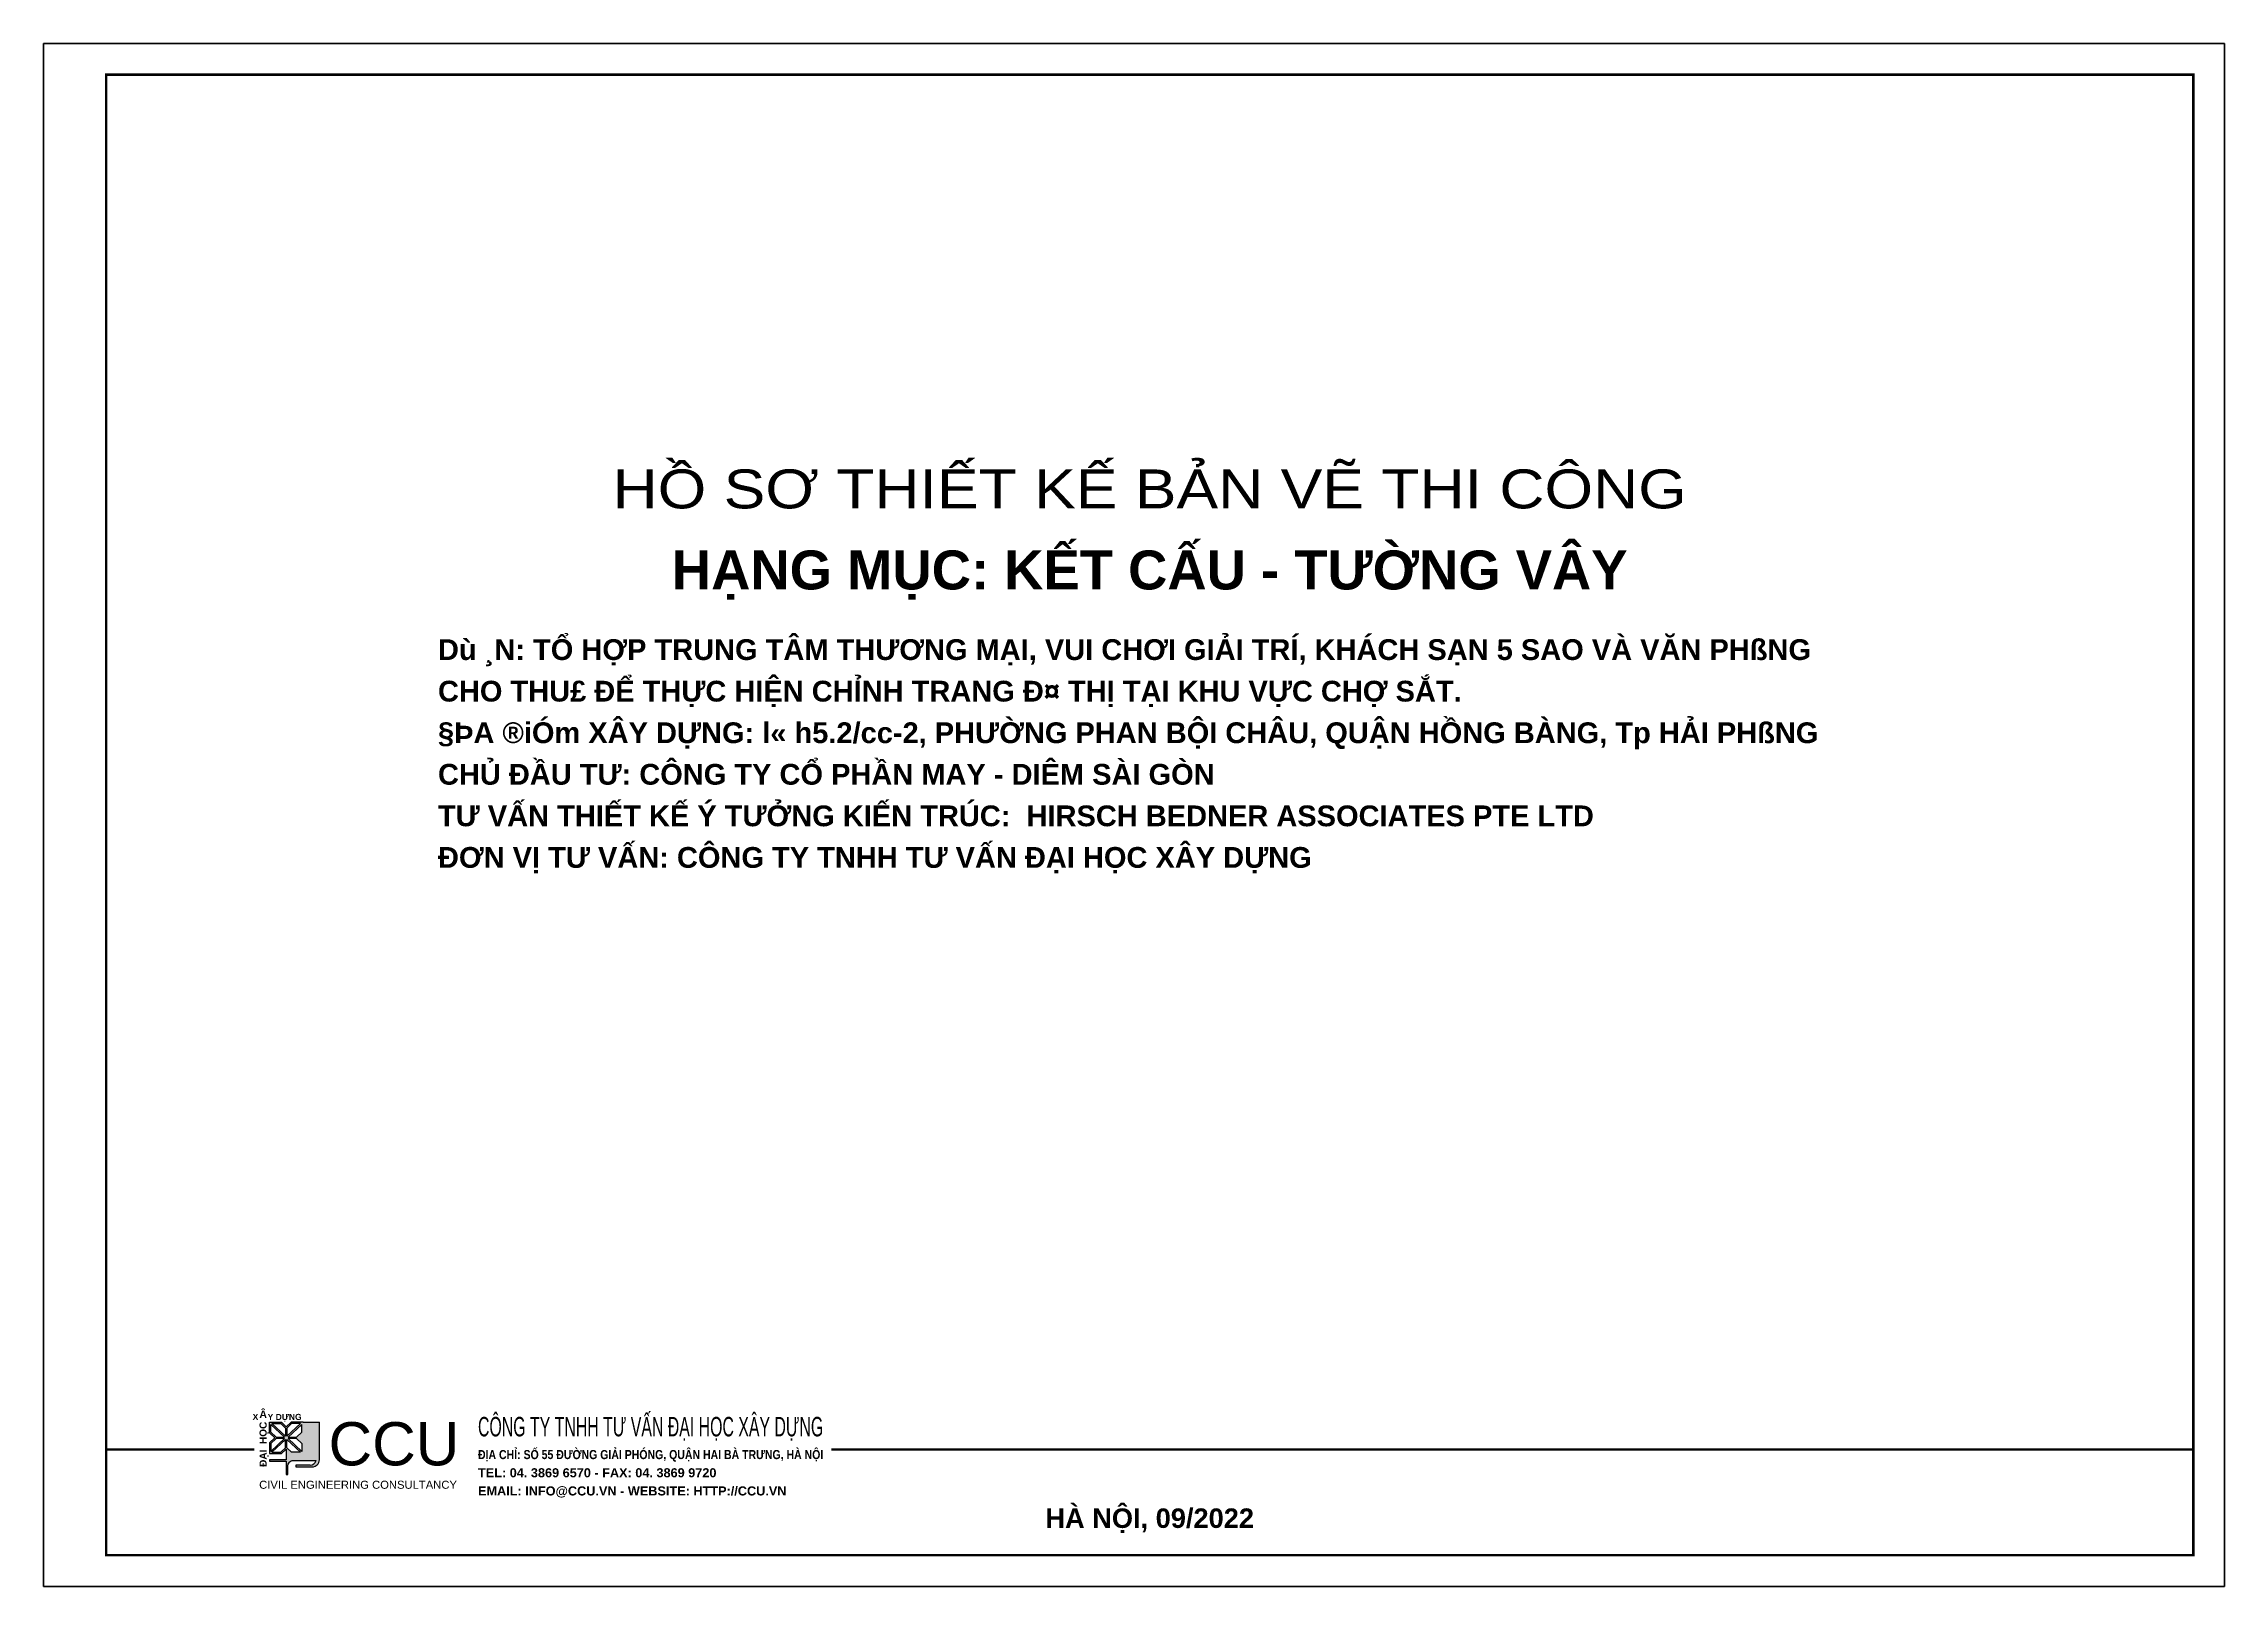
# Model space of a CAD drawing. Header units: inches. Extents: x -132928 to 141244, y -173967 to -114567.
# Drawn here: x -132928 to -48919, y -173967 to -114567 of the extents above; entities that cross this region are included whole.
import ezdxf
from ezdxf.enums import TextEntityAlignment as Align

# ---------------------------------------------------------------- set-up
doc = ezdxf.new("R2010")
doc.units = ezdxf.units.IN
doc.header["$MEASUREMENT"] = 0
doc.layers.add('Khong in', color=8, linetype='Continuous', plot=False)
doc.layers.add('Khung ten', color=7, linetype='Continuous')
doc.styles.add('Khung ten KT A2$0$Khung A2$0$Khung A2$0$khung ten A1$1$Standard', font='VHARIAL.TTF')
doc.styles.add('VnArialH Bold', font='VHARIALB.TTF')
doc.styles.add('VnBlackH', font='VHBLACK.TTF', dxfattribs={"width": 0.8})
doc.styles.add('VnHelvetInsH', font='VHHELS.TTF')

msp = doc.modelspace()

# ---------------------------------------------------------------- texts
at = {"layer": 'Khung ten', "style": 'VnBlackH', "width": 1.2}
msp.add_text('hå s¬ thiÕt kÕ B¶N VÏ THI C¤NG', height=1500, dxfattribs=at).set_placement((-90319, -132462), align=Align.CENTER)
at = {"layer": 'Khung ten', "style": 'VnArialH Bold'}
for s, height, p in [('H¹NG MôC: KÕT CÊU - T¦êNG V¢Y', 1500, (-90319, -135583)), ('Hµ Néi, 09/2022', 750, (-90319, -171717))]:
    msp.add_text(s, height=height, dxfattribs=at).set_placement(p, align=Align.CENTER)
at = {"layer": 'Khung ten'}
for s, height, style, width, p, p2 in [('c«ng ty TNHH t\xad vÊn ®¹i häc x©y dùng', 750, 'VnHelvetInsH', 0.833291, (-116194, -168193), (-102894, -168193)), ('®Þa chØ: sè 55 ®\xadêng gi¶i phãng, quËn hai bµ tr\xadng, hµ néi', 350, 'VnArialH Bold', 0.83549, (-116194, -169068), (-102894, -169068))]:
    msp.add_text(s, height=height, dxfattribs=dict(at, style=style, width=width)).set_placement(p, p2, align=Align.FIT)
at = {"layer": 'Khung ten', "style": 'VnArialH Bold'}
for s, p in [('TEL: 04. 3869 6570 - FAX: 04. 3869 9720', (-116194, -169768)), ('EMAIL: INFO@CCU.VN - WEBSITE: HTTP://CCU.VN', (-116194, -170468))]:
    msp.add_text(s, height=350, dxfattribs=at).set_placement(p)
at = {"layer": 'Khung ten', "insert": (-117736, -137499), "char_height": 800, "width": 54991.37, "attachment_point": 1, "line_spacing_factor": 1.2, "style": 'VnArialH Bold'}
msp.add_mtext('Dù ¸N: T{\\fArial|b1|i0|c0|p34;Ổ }H{\\fArial|b1|i0|c0|p34;Ợ}P TRUNG T{\\fArial|b1|i0|c0|p34;Â}M TH{\\fArial|b1|i0|c0|p34;ƯƠ}NG M{\\fArial|b1|i0|c0|p34;Ạ}I, VUI CH{\\fArial|b1|i0|c0|p34;Ơ}I GI{\\fArial|b1|i0|c0|p34;Ả}I TR{\\fArial|b1|i0|c0|p34;Í}, KH{\\fArial|b1|i0|c0|p34;Á}CH S{\\fArial|b1|i0|c0|p34;Ạ}N 5 SAO V{\\fArial|b1|i0|c0|p34;À }V{\\fArial|b1|i0|c0|p34;Ă}N PHßNG \\PCHO THU£ {\\fArial|b1|i0|c0|p34;ĐỂ }TH{\\fArial|b1|i0|c0|p34;Ự}C HI{\\fArial|b1|i0|c0|p34;Ệ}N CH{\\fArial|b1|i0|c0|p34;Ỉ}NH TRANG {\\fArial|b1|i0|c0|p34;Đ}¤ TH{\\fArial|b1|i0|c0|p34;Ị }T{\\fArial|b1|i0|c0|p34;Ạ}I KHU V{\\fArial|b1|i0|c0|p34;Ự}C CH{\\fArial|b1|i0|c0|p34;Ợ }S{\\fArial|b1|i0|c0|p34;Ắ}T.{\\fArial|b0|i0|c0|p34;\\W0.9;\\C7;\\P}§ÞA ®iÓm X{\\fArial|b1|i0|c0|p34;ÂY DỰNG}: l« h5.2/cc-2, PH{\\fArial|b1|i0|c0|p34;ƯỜ}NG PHAN B{\\fArial|b1|i0|c0|p34;Ộ}I CH{\\fArial|b1|i0|c0|p34;Â}U, QU{\\fArial|b1|i0|c0|p34;Ậ}N H{\\fArial|b1|i0|c0|p34;Ồ}NG B{\\fArial|b1|i0|c0|p34;À}NG, Tp{\\fArial|b1|i0|c0|p34; }H{\\fArial|b1|i0|c0|p34;Ả}I PHßNG\\PCH{\\fArial|b1|i0|c0|p34;Ủ ĐẦU TƯ: CÔNG TY CỔ PHẦN MAY - DIÊM SÀI GÒN\\PTƯ VẤN THIẾT KẾ Ý TƯỞNG KIẾN TRÚC: } {\\fArial|b1|i0|c0|p34;HIRSCH BEDNER ASSOCIATES PTE LTD\\PĐƠN VỊ TƯ VẤN: CÔNG TY TNHH TƯ VẤN ĐẠI HỌC XÂY DỰNG}', dxfattribs=at)

# ---------------------------------------------------------------- blocks, each defined once
blk = doc.blocks.new('A$C067E0FED')
at = {"ltscale": 500, "true_color": 0x0e489d}
h = blk.add_hatch(color=154, dxfattribs=at)
h.dxf.hatch_style = 1
h.paths.add_polyline_path([(933, 986), (707, 985), (538, 985), (471, 921), (405, 985), (235, 985), (235, 835), (311, 766), (235, 697), (235, 547), (405, 547), (471, 611), (471, 459), (235, 459), (235, 444), (471, 444), (471, 256), (491, 256), (491, 371, -0.414197), (571, 451), (886, 452, -0.350385), (804, 386), (605, 386), (605, 363), (833, 363, 0.414214), (933, 463)])
h.paths.add_polyline_path([(687, 688), (687, 579), (497, 756), (613, 756)], flags=16)
h.paths.add_polyline_path([(613, 776), (497, 776), (687, 953), (687, 844)], flags=16)
h.paths.add_polyline_path([(671, 567), (546, 567), (481, 629), (481, 743)], flags=16)
h.paths.add_polyline_path([(481, 789), (481, 903), (546, 965), (671, 965)], flags=16)
h.paths.add_polyline_path([(461, 629), (397, 567), (271, 567), (461, 743)], flags=16)
h.paths.add_polyline_path([(461, 789), (271, 965), (397, 965), (461, 903)], flags=16)
h.paths.add_polyline_path([(446, 756), (255, 579), (255, 688), (329, 756)], flags=16)
h.paths.add_polyline_path([(446, 776), (329, 776), (255, 844), (255, 953)], flags=16)
at = {"color": 154, "ltscale": 500, "true_color": 0x0e489d}
blk.add_line((707, 985), (933, 986), dxfattribs=at)
for points in [[(235, 835), (235, 985), (405, 985), (471, 921)], [(329, 776), (255, 844), (255, 953), (446, 776)], [(461, 903), (461, 789), (271, 965), (397, 965), (461, 903)], [(707, 985), (538, 985), (471, 921)], [(481, 903), (481, 789), (671, 965), (546, 965), (481, 903)], [(613, 776), (687, 844), (687, 953), (497, 776)], [(311, 766), (235, 835)], [(311, 766), (235, 697)], [(235, 697), (235, 547)], [(235, 697), (235, 547), (405, 547), (471, 611)], [(329, 756), (255, 688), (255, 579), (446, 756)], [(461, 629), (461, 743), (271, 567), (397, 567), (461, 629)], [(329, 776), (446, 776)], [(446, 756), (329, 756)], [(471, 611), (471, 459)], [(481, 629), (481, 743), (671, 567), (546, 567), (481, 629)], [(497, 776), (613, 776)], [(613, 756), (687, 688), (687, 579), (497, 756)], [(613, 756), (497, 756)], [(471, 459), (235, 459), (235, 444), (471, 444)], [(471, 444), (471, 256)]]:
    blk.add_lwpolyline(points, dxfattribs=at)
for points in [[(804, 386), (605, 386), (605, 363), (833, 363, 0.414214), (933, 463), (933, 986)], [(471, 256), (491, 256), (491, 371, -0.414214), (571, 451), (886, 452)]]:
    blk.add_lwpolyline(points, format="xyb", dxfattribs=at)
blk.add_arc((804, 470), 84.2, 270.1432, 347.3819, dxfattribs=at)
at = {"color": 154, "ltscale": 500, "true_color": 0x0e489d, "attachment_point": 1, "style": 'Khung ten KT A2$0$Khung A2$0$Khung A2$0$khung ten A1$1$Standard'}
for s, width, insert, char_height in [('{\\fArial|b1|i0|c0|p34;X}', 3266, (2, 1101), 85), ('{\\fArial|b1|i0|c0|p34;Â  }', 3266, (96, 1148), 105), ('{\\fArial|b1|i0|c0|p34;Y DỰNG}', 3266, (211, 1101), 85), ('CCU', 237, (1060, 986), 602.6), ('CIVIL ENGINEERING CONSULTANCY', 3266, (93, 170), 112)]:
    blk.add_mtext_dynamic_manual_height_columns(s, width=width, gutter_width=17.5, heights=[0], dxfattribs=dict(at, insert=insert, char_height=char_height))
at = {"color": 154, "ltscale": 500, "true_color": 0x0e489d, "insert": (98, 363), "char_height": 100, "attachment_point": 1, "rotation": 90, "style": 'Khung ten KT A2$0$Khung A2$0$Khung A2$0$khung ten A1$1$Standard'}
blk.add_mtext_dynamic_manual_height_columns('{\\fArial|b1|i0|c0|p34;ĐẠI  HỌC }', width=3266, gutter_width=17.5, heights=[0], dxfattribs=at)

# ---------------------------------------------------------------- linework, layer by layer
at = {"layer": 'Defpoints', "color": 5}
msp.add_lwpolyline([(-132928, -114567), (-48919, -114567), (-48919, -173967), (-132928, -173967)], close=True, dxfattribs=at)
at = {"layer": 'Khong in'}
msp.add_lwpolyline([(-132928, -173967), (-48919, -173967), (-48919, -114567), (-132928, -114567)], close=True, dxfattribs=at)
at = {"layer": 'Khung ten', "const_width": 100}
msp.add_lwpolyline([(-130519, -172767), (-50119, -172767), (-50119, -115767), (-130519, -115767)], close=True, dxfattribs=at)
for points in [[(-130519, -168698), (-124810, -168698)], [(-102580, -168698), (-50119, -168698)]]:
    msp.add_lwpolyline(points, dxfattribs=at)

# ---------------------------------------------------------------- block references
at = {"layer": 'Khung ten', "xscale": 2.764800000000001, "yscale": 2.764800000000001, "zscale": 2.764800000000001}
msp.add_blockref('A$C067E0FED', (-124882, -170370), dxfattribs=at)

msp.set_redraw_order([(e.dxf.handle, doc.entitydb.next_handle()) for e in msp.query("TEXT MTEXT ATTDEF DIMENSION ARC_DIMENSION")])  # texts and dimensions are drawn at this point

doc.saveas('drawing.dxf')
